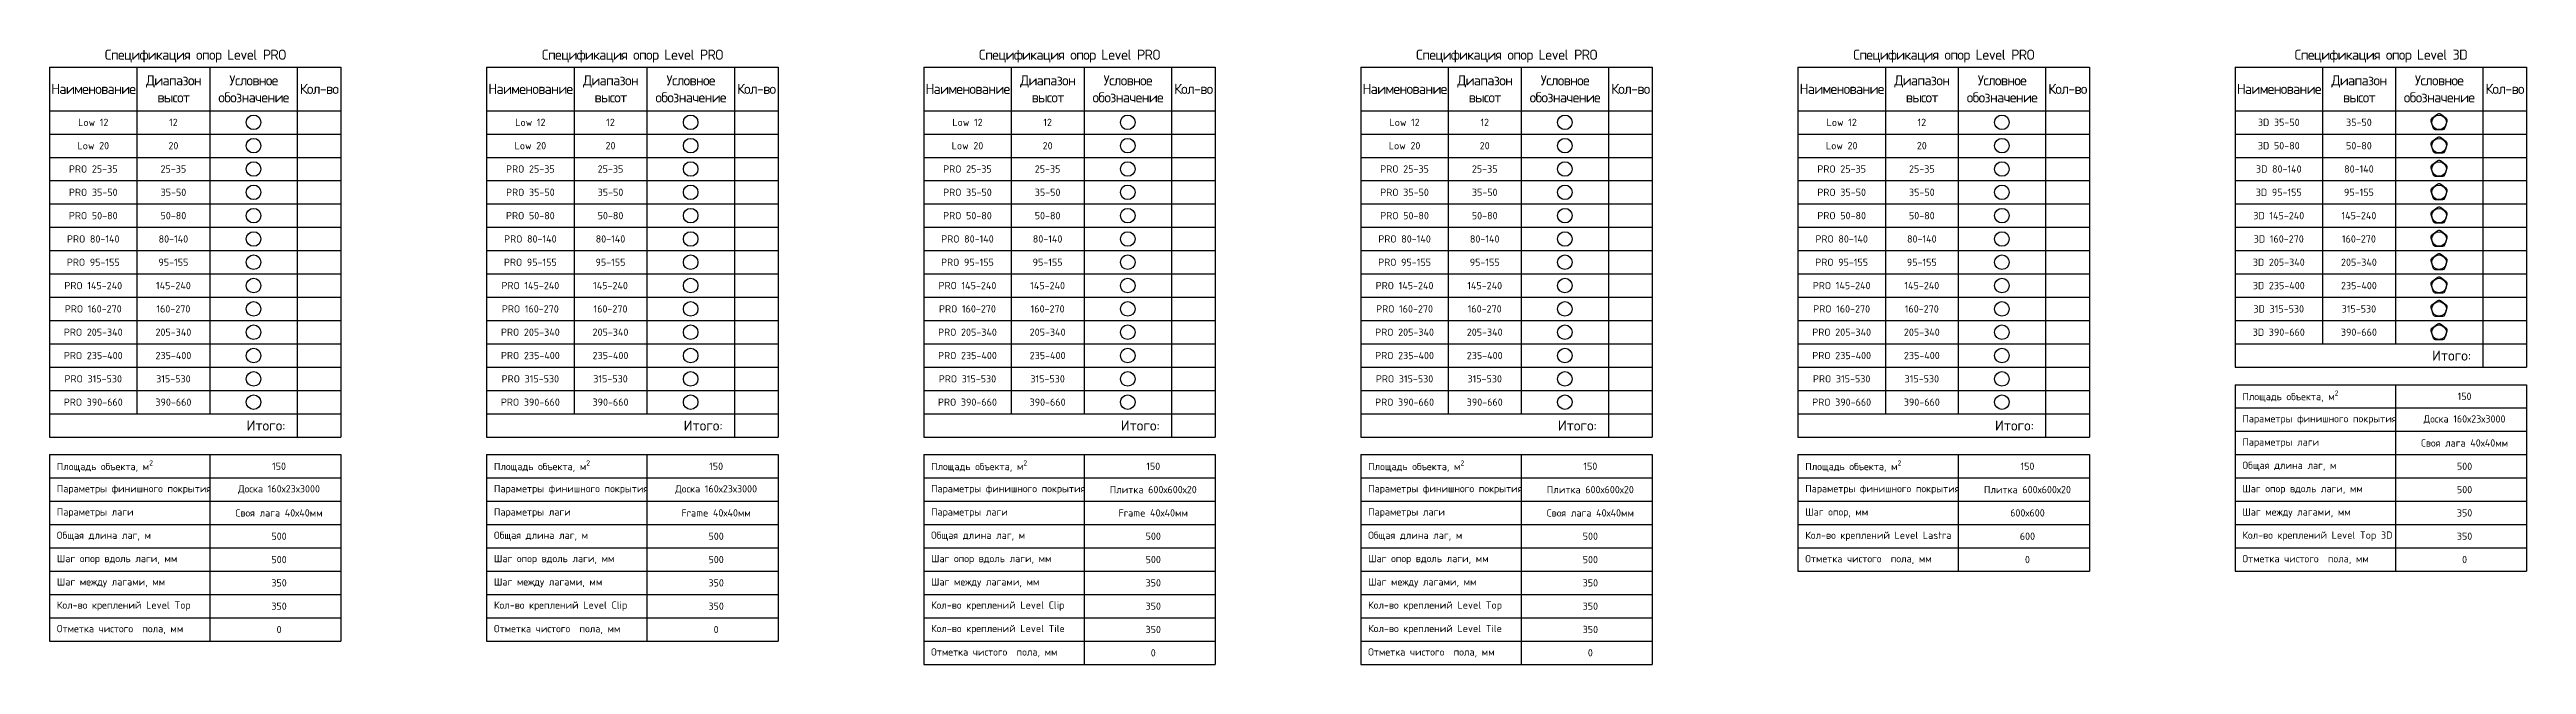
# Model space of a CAD drawing. Header units: millimetres. Extents: x -52550 to 91950, y -4784 to 16319.
# Drawn here: x -52550 to 32450, y -4784 to 16315 of the extents above; entities that cross this region are included whole.
import ezdxf

# ---------------------------------------------------------------- set-up
doc = ezdxf.new("R2010")
doc.units = ezdxf.units.MM
doc.styles.add('isocpeur', font='isocpeur.TTF')

msp = doc.modelspace()

# ---------------------------------------------------------------- texts
at = {"ltscale": 30, "attachment_point": 5, "style": 'isocpeur'}
for s, insert, char_height, width in [('\\pxqc;{\\T0.9;Спецификация опор Level PRO}', (-47550, 16091), 350, 10000), ('\\pxqc;{\\T0.9;Спецификация опор Level PRO}', (-32550, 16091), 350, 10000), ('\\pxqc;{\\T0.9;Спецификация опор Level PRO}', (-17550, 16091), 350, 10000), ('\\pxqc;{\\T0.9;Спецификация опор Level PRO}', (-2550, 16091), 350, 10000), ('\\pxqc;{\\T0.9;Спецификация опор Level PRO}', (12450, 16091), 350, 10000), ('\\pxqc;{\\T0.9;Спецификация опор Level 3D}', (27450, 16091), 350, 10000), ('\\pxqc;{\\T0.9;Диапазон высот}', (-48300, 14966), 350, 2500), ('\\pxqc;{\\T0.9;Условное обозначение}', (-45550, 14966), 350, 3000), ('\\pxqc;{\\T0.9;Диапазон высот}', (-33300, 14966), 350, 2500), ('\\pxqc;{\\T0.9;Условное обозначение}', (-30550, 14966), 350, 3000), ('\\pxqc;{\\T0.9;Диапазон высот}', (-18300, 14966), 350, 2500), ('\\pxqc;{\\T0.9;Условное обозначение}', (-15550, 14966), 350, 3000), ('\\pxqc;{\\T0.9;Диапазон высот}', (-3300, 14966), 350, 2500), ('\\pxqc;{\\T0.9;Условное обозначение}', (-550, 14966), 350, 3000), ('\\pxqc;{\\T0.9;Диапазон высот}', (11700, 14966), 350, 2500), ('\\pxqc;{\\T0.9;Условное обозначение}', (14450, 14966), 350, 3000), ('\\pxqc;{\\T0.9;Диапазон высот}', (26700, 14966), 350, 2500), ('\\pxqc;{\\T0.9;Условное обозначение}', (29450, 14966), 350, 3000), ('\\pxqc;{\\T0.9;Наименование}', (-51050, 14966), 350, 3000), ('\\pxqc;{\\T0.9;Кол-во}', (-43300, 14966), 350, 1500), ('\\pxqc;{\\T0.9;Наименование}', (-36050, 14966), 350, 3000), ('\\pxqc;{\\T0.9;Кол-во}', (-28300, 14966), 350, 1500), ('\\pxqc;{\\T0.9;Наименование}', (-21050, 14966), 350, 3000), ('\\pxqc;{\\T0.9;Кол-во}', (-13300, 14966), 350, 1500), ('\\pxqc;{\\T0.9;Наименование}', (-6050, 14966), 350, 3000), ('\\pxqc;{\\T0.9;Кол-во}', (1700, 14966), 350, 1500), ('\\pxqc;{\\T0.9;Наименование}', (8950, 14966), 350, 3000), ('\\pxqc;{\\T0.9;Кол-во}', (16700, 14966), 350, 1500), ('\\pxqc;{\\T0.9;Наименование}', (23950, 14966), 350, 3000), ('\\pxqc;{\\T0.9;Кол-во}', (31700, 14966), 350, 1500), ('\\pxqc;Low 12', (-51050, 13816), 250, 3000), ('\\pxqc;12', (-48300, 13816), 250, 2500), ('\\pxqc;Low 12', (-36050, 13816), 250, 3000), ('\\pxqc;12', (-33300, 13816), 250, 2500), ('\\pxqc;Low 12', (-21050, 13816), 250, 3000), ('\\pxqc;12', (-18300, 13816), 250, 2500), ('\\pxqc;Low 12', (-6050, 13816), 250, 3000), ('\\pxqc;12', (-3300, 13816), 250, 2500), ('\\pxqc;Low 12', (8950, 13816), 250, 3000), ('\\pxqc;12', (11700, 13816), 250, 2500), ('\\pxqc;3D 35-50', (23950, 13816), 250, 3000), ('\\pxqc;35-50', (26700, 13816), 250, 2500), ('\\pxqc;Low 20', (-51050, 13016), 250, 3000), ('\\pxqc;20', (-48300, 13016), 250, 2500), ('\\pxqc;Low 20', (-36050, 13016), 250, 3000), ('\\pxqc;20', (-33300, 13016), 250, 2500), ('\\pxqc;Low 20', (-21050, 13016), 250, 3000), ('\\pxqc;20', (-18300, 13016), 250, 2500), ('\\pxqc;Low 20', (-6050, 13016), 250, 3000), ('\\pxqc;20', (-3300, 13016), 250, 2500), ('\\pxqc;Low 20', (8950, 13016), 250, 3000), ('\\pxqc;20', (11700, 13016), 250, 2500), ('\\pxqc;3D 50-80', (23950, 13016), 250, 3000), ('\\pxqc;50-80', (26700, 13016), 250, 2500), ('\\pxqc;PRO 25-35', (-51050, 12216), 250, 3000), ('\\pxqc;25-35', (-48300, 12216), 250, 2500), ('\\pxqc;PRO 25-35', (-36050, 12216), 250, 3000), ('\\pxqc;25-35', (-33300, 12216), 250, 2500), ('\\pxqc;PRO 25-35', (-21050, 12216), 250, 3000), ('\\pxqc;25-35', (-18300, 12216), 250, 2500), ('\\pxqc;PRO 25-35', (-6050, 12216), 250, 3000), ('\\pxqc;25-35', (-3300, 12216), 250, 2500), ('\\pxqc;PRO 25-35', (8950, 12216), 250, 3000), ('\\pxqc;25-35', (11700, 12216), 250, 2500), ('\\pxqc;3D 80-140', (23950, 12216), 250, 3000), ('\\pxqc;80-140', (26700, 12216), 250, 2500), ('\\pxqc;PRO 35-50', (-51050, 11416), 250, 3000), ('\\pxqc;35-50', (-48300, 11416), 250, 2500), ('\\pxqc;PRO 35-50', (-36050, 11416), 250, 3000), ('\\pxqc;35-50', (-33300, 11416), 250, 2500), ('\\pxqc;PRO 35-50', (-21050, 11416), 250, 3000), ('\\pxqc;35-50', (-18300, 11416), 250, 2500), ('\\pxqc;PRO 35-50', (-6050, 11416), 250, 3000), ('\\pxqc;35-50', (-3300, 11416), 250, 2500), ('\\pxqc;PRO 35-50', (8950, 11416), 250, 3000), ('\\pxqc;35-50', (11700, 11416), 250, 2500), ('\\pxqc;3D 95-155', (23950, 11416), 250, 3000), ('\\pxqc;95-155', (26700, 11416), 250, 2500), ('\\pxqc;PRO 50-80', (-51050, 10616), 250, 3000), ('\\pxqc;50-80', (-48300, 10616), 250, 2500), ('\\pxqc;PRO 50-80', (-36050, 10616), 250, 3000), ('\\pxqc;50-80', (-33300, 10616), 250, 2500), ('\\pxqc;PRO 50-80', (-21050, 10616), 250, 3000), ('\\pxqc;50-80', (-18300, 10616), 250, 2500), ('\\pxqc;PRO 50-80', (-6050, 10616), 250, 3000), ('\\pxqc;50-80', (-3300, 10616), 250, 2500), ('\\pxqc;PRO 50-80', (8950, 10616), 250, 3000), ('\\pxqc;50-80', (11700, 10616), 250, 2500), ('\\pxqc;3D 145-240', (23950, 10616), 250, 3000), ('\\pxqc;145-240', (26700, 10616), 250, 2500), ('\\pxqc;PRO 80-140', (-51050, 9816), 250, 3000), ('\\pxqc;80-140', (-48300, 9816), 250, 2500), ('\\pxqc;PRO 80-140', (-36050, 9816), 250, 3000), ('\\pxqc;80-140', (-33300, 9816), 250, 2500), ('\\pxqc;PRO 80-140', (-21050, 9816), 250, 3000), ('\\pxqc;80-140', (-18300, 9816), 250, 2500), ('\\pxqc;PRO 80-140', (-6050, 9816), 250, 3000), ('\\pxqc;80-140', (-3300, 9816), 250, 2500), ('\\pxqc;PRO 80-140', (8950, 9816), 250, 3000), ('\\pxqc;80-140', (11700, 9816), 250, 2500), ('\\pxqc;3D 160-270', (23950, 9816), 250, 3000), ('\\pxqc;160-270', (26700, 9816), 250, 2500), ('\\pxqc;PRO 95-155', (-51050, 9016), 250, 3000), ('\\pxqc;95-155', (-48300, 9016), 250, 2500), ('\\pxqc;PRO 95-155', (-36050, 9016), 250, 3000), ('\\pxqc;95-155', (-33300, 9016), 250, 2500), ('\\pxqc;PRO 95-155', (-21050, 9016), 250, 3000), ('\\pxqc;95-155', (-18300, 9016), 250, 2500), ('\\pxqc;PRO 95-155', (-6050, 9016), 250, 3000), ('\\pxqc;95-155', (-3300, 9016), 250, 2500), ('\\pxqc;PRO 95-155', (8950, 9016), 250, 3000), ('\\pxqc;95-155', (11700, 9016), 250, 2500), ('\\pxqc;3D 205-340', (23950, 9016), 250, 3000), ('\\pxqc;205-340', (26700, 9016), 250, 2500), ('\\pxqc;PRO 145-240', (-51050, 8216), 250, 3000), ('\\pxqc;145-240', (-48300, 8216), 250, 2500), ('\\pxqc;PRO 145-240', (-36050, 8216), 250, 3000), ('\\pxqc;145-240', (-33300, 8216), 250, 2500), ('\\pxqc;PRO 145-240', (-21050, 8216), 250, 3000), ('\\pxqc;145-240', (-18300, 8216), 250, 2500), ('\\pxqc;PRO 145-240', (-6050, 8216), 250, 3000), ('\\pxqc;145-240', (-3300, 8216), 250, 2500), ('\\pxqc;PRO 145-240', (8950, 8216), 250, 3000), ('\\pxqc;145-240', (11700, 8216), 250, 2500), ('\\pxqc;3D 235-400', (23950, 8216), 250, 3000), ('\\pxqc;235-400', (26700, 8216), 250, 2500), ('\\pxqc;PRO 160-270', (-51050, 7416), 250, 3000), ('\\pxqc;160-270', (-48300, 7416), 250, 2500), ('\\pxqc;PRO 160-270', (-36050, 7416), 250, 3000), ('\\pxqc;160-270', (-33300, 7416), 250, 2500), ('\\pxqc;PRO 160-270', (-21050, 7416), 250, 3000), ('\\pxqc;160-270', (-18300, 7416), 250, 2500), ('\\pxqc;PRO 160-270', (-6050, 7416), 250, 3000), ('\\pxqc;160-270', (-3300, 7416), 250, 2500), ('\\pxqc;PRO 160-270', (8950, 7416), 250, 3000), ('\\pxqc;160-270', (11700, 7416), 250, 2500), ('\\pxqc;3D 315-530', (23950, 7416), 250, 3000), ('\\pxqc;315-530', (26700, 7416), 250, 2500), ('\\pxqc;PRO 205-340', (-51050, 6616), 250, 3000), ('\\pxqc;205-340', (-48300, 6616), 250, 2500), ('\\pxqc;PRO 205-340', (-36050, 6616), 250, 3000), ('\\pxqc;205-340', (-33300, 6616), 250, 2500), ('\\pxqc;PRO 205-340', (-21050, 6616), 250, 3000), ('\\pxqc;205-340', (-18300, 6616), 250, 2500), ('\\pxqc;PRO 205-340', (-6050, 6616), 250, 3000), ('\\pxqc;205-340', (-3300, 6616), 250, 2500), ('\\pxqc;PRO 205-340', (8950, 6616), 250, 3000), ('\\pxqc;205-340', (11700, 6616), 250, 2500), ('\\pxqc;3D 390-660', (23950, 6616), 250, 3000), ('\\pxqc;390-660', (26700, 6616), 250, 2500), ('\\pxr1.14286,qr;Итого:', (29450, 5816), 350, 3000), ('\\pxqc;PRO 235-400', (-51050, 5816), 250, 3000), ('\\pxqc;PRO 315-530', (-51050, 5016), 250, 3000), ('\\pxqc;235-400', (-48300, 5816), 250, 2500), ('\\pxqc;315-530', (-48300, 5016), 250, 2500), ('\\pxqc;PRO 235-400', (-36050, 5816), 250, 3000), ('\\pxqc;PRO 315-530', (-36050, 5016), 250, 3000), ('\\pxqc;235-400', (-33300, 5816), 250, 2500), ('\\pxqc;315-530', (-33300, 5016), 250, 2500), ('\\pxqc;PRO 235-400', (-21050, 5816), 250, 3000), ('\\pxqc;PRO 315-530', (-21050, 5016), 250, 3000), ('\\pxqc;235-400', (-18300, 5816), 250, 2500), ('\\pxqc;315-530', (-18300, 5016), 250, 2500), ('\\pxqc;PRO 235-400', (-6050, 5816), 250, 3000), ('\\pxqc;PRO 315-530', (-6050, 5016), 250, 3000), ('\\pxqc;235-400', (-3300, 5816), 250, 2500), ('\\pxqc;315-530', (-3300, 5016), 250, 2500), ('\\pxqc;PRO 235-400', (8950, 5816), 250, 3000), ('\\pxqc;PRO 315-530', (8950, 5016), 250, 3000), ('\\pxqc;235-400', (11700, 5816), 250, 2500), ('\\pxqc;315-530', (11700, 5016), 250, 2500), ('\\pxqc;PRO 390-660', (-51050, 4216), 250, 3000), ('\\pxqc;390-660', (-48300, 4216), 250, 2500), ('\\pxqc;PRO 390-660', (-36050, 4216), 250, 3000), ('\\pxqc;390-660', (-33300, 4216), 250, 2500), ('\\pxqc;PRO 390-660', (-21050, 4216), 250, 3000), ('\\pxqc;390-660', (-18300, 4216), 250, 2500), ('\\pxqc;PRO 390-660', (-6050, 4216), 250, 3000), ('\\pxqc;390-660', (-3300, 4216), 250, 2500), ('\\pxqc;PRO 390-660', (8950, 4216), 250, 3000), ('\\pxqc;390-660', (11700, 4216), 250, 2500), ('\\A1;\\pxl1,ql;Площадь объекта, м{\\H0.7x;\\S2^ ;}', (25200, 4416), 250, 5500), ('\\pxl1,qc;150', (30200, 4416), 250, 4500), ('\\pxr1.14286,qr;Итого:', (-45550, 3416), 350, 3000), ('\\pxr1.14286,qr;Итого:', (-30550, 3416), 350, 3000), ('\\pxr1.14286,qr;Итого:', (-15550, 3416), 350, 3000), ('\\pxr1.14286,qr;Итого:', (-550, 3416), 350, 3000), ('\\pxr1.14286,qr;Итого:', (14450, 3416), 350, 3000), ('\\pxl1,ql;Параметры финишного покрытия', (25200, 3616), 250, 5500), ('\\pxl1,qc;Доска 160х23х3000', (30200, 3616), 250, 4500), ('\\pxi1,ql;Параметры лаги', (25200, 2816), 250, 5500), ('\\pxl1,qc;Своя лага 40х40мм', (30200, 2816), 250, 4500), ('\\A1;\\pxl1,ql;Площадь объекта, м{\\H0.7x;\\S2^ ;}', (-49800, 2016), 250, 5500), ('\\pxl1,qc;150', (-44800, 2016), 250, 4500), ('\\A1;\\pxl1,ql;Площадь объекта, м{\\H0.7x;\\S2^ ;}', (-34800, 2016), 250, 5500), ('\\pxl1,qc;150', (-29800, 2016), 250, 4500), ('\\A1;\\pxl1,ql;Площадь объекта, м{\\H0.7x;\\S2^ ;}', (-19800, 2016), 250, 5500), ('\\pxl1,qc;150', (-14800, 2016), 250, 4500), ('\\A1;\\pxl1,ql;Площадь объекта, м{\\H0.7x;\\S2^ ;}', (-4800, 2016), 250, 5500), ('\\pxl1,qc;150', (200, 2016), 250, 4500), ('\\A1;\\pxl1,ql;Площадь объекта, м{\\H0.7x;\\S2^ ;}', (10200, 2016), 250, 5500), ('\\pxl1,qc;150', (15200, 2016), 250, 4500), ('\\pxi1,ql;Общая длина лаг, м', (25200, 2016), 250, 5500), ('\\pxl1,qc;500', (30200, 2016), 250, 4500), ('\\pxl1,ql;Параметры финишного покрытия', (-49800, 1216), 250, 5500), ('\\pxl1,qc;Доска 160х23х3000', (-44800, 1216), 250, 4500), ('\\pxl1,ql;Параметры финишного покрытия', (-34800, 1216), 250, 5500), ('\\pxl1,qc;Доска 160х23х3000', (-29800, 1216), 250, 4500), ('\\pxl1,ql;Параметры финишного покрытия', (-19800, 1216), 250, 5500), ('\\pxl1,qc;Плитка 600х600х20', (-14800, 1216), 250, 4500), ('\\pxl1,ql;Параметры финишного покрытия', (-4800, 1216), 250, 5500), ('\\pxl1,qc;Плитка 600х600х20', (200, 1216), 250, 4500), ('\\pxl1,ql;Параметры финишного покрытия', (10200, 1216), 250, 5500), ('\\pxl1,qc;Плитка 600х600х20', (15200, 1216), 250, 4500), ('\\pxi1,ql;Шаг опор вдоль лаги, мм', (25200, 1216), 250, 5500), ('\\pxl1,qc;500', (30200, 1216), 250, 4500), ('\\pxi1,ql;Параметры лаги', (-49800, 416), 250, 5500), ('\\pxl1,qc;Своя лага 40х40мм', (-44800, 416), 250, 4500), ('\\pxi1,ql;Параметры лаги', (-34800, 416), 250, 5500), ('\\pxl1,qc;Frame 40х40мм', (-29800, 416), 250, 4500), ('\\pxi1,ql;Параметры лаги', (-19800, 416), 250, 5500), ('\\pxl1,qc;Frame 40х40мм', (-14800, 416), 250, 4500), ('\\pxi1,ql;Параметры лаги', (-4800, 416), 250, 5500), ('\\pxl1,qc;Своя лага 40х40мм', (200, 416), 250, 4500), ('\\pxi1,ql;Шаг опор, мм', (10200, 416), 250, 5500), ('\\pxl1,qc;600х600', (15200, 416), 250, 4500), ('\\pxi1,ql;Шаг между лагами, мм', (25200, 416), 250, 5500), ('\\pxl1,qc;350', (30200, 416), 250, 4500), ('\\pxi1,ql;Общая длина лаг, м', (-49800, -384), 250, 5500), ('\\pxl1,qc;500', (-44800, -384), 250, 4500), ('\\pxi1,ql;Общая длина лаг, м', (-34800, -384), 250, 5500), ('\\pxl1,qc;500', (-29800, -384), 250, 4500), ('\\pxi1,ql;Общая длина лаг, м', (-19800, -384), 250, 5500), ('\\pxl1,qc;500', (-14800, -384), 250, 4500), ('\\pxi1,ql;Общая длина лаг, м', (-4800, -384), 250, 5500), ('\\pxl1,qc;500', (200, -384), 250, 4500), ('\\pxi1,ql;Кол-во креплений Level Lastra', (10200, -384), 250, 5500), ('\\pxl1,qc;600', (15200, -384), 250, 4500), ('\\pxi1,ql;Кол-во креплений Level Top 3D', (25200, -384), 250, 5500), ('\\pxl1,qc;350', (30200, -384), 250, 4500), ('\\pxi1,ql;Шаг опор вдоль лаги, мм', (-49800, -1184), 250, 5500), ('\\pxl1,qc;500', (-44800, -1184), 250, 4500), ('\\pxi1,ql;Шаг опор вдоль лаги, мм', (-34800, -1184), 250, 5500), ('\\pxl1,qc;500', (-29800, -1184), 250, 4500), ('\\pxi1,ql;Шаг опор вдоль лаги, мм', (-19800, -1184), 250, 5500), ('\\pxl1,qc;500', (-14800, -1184), 250, 4500), ('\\pxi1,ql;Шаг опор вдоль лаги, мм', (-4800, -1184), 250, 5500), ('\\pxl1,qc;500', (200, -1184), 250, 4500), ('\\pxi1,ql;Отметка чистого  пола, мм', (10200, -1184), 250, 5500), ('\\pxl1,qc;0', (15200, -1184), 250, 4500), ('\\pxi1,ql;Отметка чистого  пола, мм', (25200, -1184), 250, 5500), ('\\pxl1,qc;0', (30200, -1184), 250, 4500), ('\\pxi1,ql;Шаг между лагами, мм', (-49800, -1984), 250, 5500), ('\\pxl1,qc;350', (-44800, -1984), 250, 4500), ('\\pxi1,ql;Шаг между лагами, мм', (-34800, -1984), 250, 5500), ('\\pxl1,qc;350', (-29800, -1984), 250, 4500), ('\\pxi1,ql;Шаг между лагами, мм', (-19800, -1984), 250, 5500), ('\\pxl1,qc;350', (-14800, -1984), 250, 4500), ('\\pxi1,ql;Шаг между лагами, мм', (-4800, -1984), 250, 5500), ('\\pxl1,qc;350', (200, -1984), 250, 4500), ('\\pxi1,ql;Кол-во креплений Level Top', (-49800, -2784), 250, 5500), ('\\pxl1,qc;350', (-44800, -2784), 250, 4500), ('\\pxi1,ql;Кол-во креплений Level Clip', (-34800, -2784), 250, 5500), ('\\pxl1,qc;350', (-29800, -2784), 250, 4500), ('\\pxi1,ql;Кол-во креплений Level Clip', (-19800, -2784), 250, 5500), ('\\pxl1,qc;350', (-14800, -2784), 250, 4500), ('\\pxi1,ql;Кол-во креплений Level Top', (-4800, -2784), 250, 5500), ('\\pxl1,qc;350', (200, -2784), 250, 4500), ('\\pxi1,ql;Отметка чистого  пола, мм', (-49800, -3584), 250, 5500), ('\\pxl1,qc;0', (-44800, -3584), 250, 4500), ('\\pxi1,ql;Отметка чистого  пола, мм', (-34800, -3584), 250, 5500), ('\\pxl1,qc;0', (-29800, -3584), 250, 4500), ('\\pxi1,ql;Отметка чистого  пола, мм', (-19800, -4384), 250, 5500), ('\\pxi1,ql;Кол-во креплений Level Tile', (-19800, -3584), 250, 5500), ('\\pxl1,qc;350', (-14800, -3584), 250, 4500), ('\\pxi1,ql;Отметка чистого  пола, мм', (-4800, -4384), 250, 5500), ('\\pxi1,ql;Кол-во креплений Level Tile', (-4800, -3584), 250, 5500), ('\\pxl1,qc;350', (200, -3584), 250, 4500), ('\\pxl1,qc;0', (-14800, -4384), 250, 4500), ('\\pxl1,qc;0', (200, -4384), 250, 4500)]:
    msp.add_mtext(s, dxfattribs=dict(at, insert=insert, char_height=char_height, width=width))

# ---------------------------------------------------------------- linework, layer by layer
for p, q in [((-52550, 15716), (-52550, 14216)), ((-52550, 15716), (-42550, 15716)), ((-49550, 15716), (-49550, 14216)), ((-47050, 15716), (-47050, 14216)), ((-44050, 15716), (-44050, 14216)), ((-42550, 15716), (-42550, 14216)), ((-37550, 15716), (-37550, 14216)), ((-37550, 15716), (-27550, 15716)), ((-34550, 15716), (-34550, 14216)), ((-32050, 15716), (-32050, 14216)), ((-29050, 15716), (-29050, 14216)), ((-27550, 15716), (-27550, 14216)), ((-22550, 15716), (-22550, 14216)), ((-22550, 15716), (-12550, 15716)), ((-19550, 15716), (-19550, 14216)), ((-17050, 15716), (-17050, 14216)), ((-14050, 15716), (-14050, 14216)), ((-12550, 15716), (-12550, 14216)), ((-7550, 15716), (-7550, 14216)), ((-7550, 15716), (2450, 15716)), ((-4550, 15716), (-4550, 14216)), ((-2050, 15716), (-2050, 14216)), ((950, 15716), (950, 14216)), ((2450, 15716), (2450, 14216)), ((7450, 15716), (7450, 14216)), ((7450, 15716), (17450, 15716)), ((10450, 15716), (10450, 14216)), ((12950, 15716), (12950, 14216)), ((15950, 15716), (15950, 14216)), ((17450, 15716), (17450, 14216)), ((22450, 15716), (22450, 14216)), ((22450, 15716), (32450, 15716)), ((25450, 15716), (25450, 14216)), ((27950, 15716), (27950, 14216)), ((30950, 15716), (30950, 14216)), ((32450, 15716), (32450, 14216)), ((-52550, 14216), (-42550, 14216)), ((-52550, 14216), (-52550, 3016)), ((-49550, 14216), (-49550, 3816)), ((-47050, 14216), (-47050, 3816)), ((-44050, 14216), (-44050, 3016)), ((-42550, 14216), (-42550, 3016)), ((-37550, 14216), (-27550, 14216)), ((-37550, 14216), (-37550, 3016)), ((-34550, 14216), (-34550, 3816)), ((-32050, 14216), (-32050, 3816)), ((-29050, 14216), (-29050, 3016)), ((-27550, 14216), (-27550, 3016)), ((-22550, 14216), (-12550, 14216)), ((-22550, 14216), (-22550, 3016)), ((-19550, 14216), (-19550, 3816)), ((-17050, 14216), (-17050, 3816)), ((-14050, 14216), (-14050, 3016)), ((-12550, 14216), (-12550, 3016)), ((-7550, 14216), (2450, 14216)), ((-7550, 14216), (-7550, 3016)), ((-4550, 14216), (-4550, 3816)), ((-2050, 14216), (-2050, 3816)), ((950, 14216), (950, 3016)), ((2450, 14216), (2450, 3016)), ((7450, 14216), (17450, 14216)), ((7450, 14216), (7450, 3016)), ((10450, 14216), (10450, 3816)), ((12950, 14216), (12950, 3816)), ((15950, 14216), (15950, 3016)), ((17450, 14216), (17450, 3016)), ((22450, 14216), (32450, 14216)), ((22450, 14216), (22450, 5416)), ((25450, 14216), (25450, 6216)), ((27950, 14216), (27950, 6216)), ((30950, 14216), (30950, 5416)), ((32450, 14216), (32450, 5416)), ((-52550, 13416), (-42550, 13416)), ((-37550, 13416), (-27550, 13416)), ((-22550, 13416), (-12550, 13416)), ((-7550, 13416), (2450, 13416)), ((7450, 13416), (17450, 13416)), ((22450, 13416), (32450, 13416)), ((-52550, 12616), (-42550, 12616)), ((-37550, 12616), (-27550, 12616)), ((-22550, 12616), (-12550, 12616)), ((-7550, 12616), (2450, 12616)), ((7450, 12616), (17450, 12616)), ((22450, 12616), (32450, 12616)), ((-52550, 11816), (-42550, 11816)), ((-37550, 11816), (-27550, 11816)), ((-22550, 11816), (-12550, 11816)), ((-7550, 11816), (2450, 11816)), ((7450, 11816), (17450, 11816)), ((22450, 11816), (32450, 11816)), ((-52550, 11016), (-42550, 11016)), ((-52550, 10216), (-42550, 10216)), ((-37550, 11016), (-27550, 11016)), ((-37550, 10216), (-27550, 10216)), ((-22550, 11016), (-12550, 11016)), ((-22550, 10216), (-12550, 10216)), ((-7550, 11016), (2450, 11016)), ((-7550, 10216), (2450, 10216)), ((7450, 11016), (17450, 11016)), ((7450, 10216), (17450, 10216)), ((22450, 11016), (32450, 11016)), ((22450, 10216), (32450, 10216)), ((-52550, 9416), (-42550, 9416)), ((-37550, 9416), (-27550, 9416)), ((-22550, 9416), (-12550, 9416)), ((-7550, 9416), (2450, 9416)), ((7450, 9416), (17450, 9416)), ((22450, 9416), (32450, 9416)), ((-52550, 8616), (-42550, 8616)), ((-37550, 8616), (-27550, 8616)), ((-22550, 8616), (-12550, 8616)), ((-7550, 8616), (2450, 8616)), ((7450, 8616), (17450, 8616)), ((22450, 8616), (32450, 8616)), ((-52550, 7816), (-42550, 7816)), ((-37550, 7816), (-27550, 7816)), ((-22550, 7816), (-12550, 7816)), ((-7550, 7816), (2450, 7816)), ((7450, 7816), (17450, 7816)), ((22450, 7816), (32450, 7816)), ((-52550, 7016), (-42550, 7016)), ((-37550, 7016), (-27550, 7016)), ((-22550, 7016), (-12550, 7016)), ((-7550, 7016), (2450, 7016)), ((7450, 7016), (17450, 7016)), ((22450, 7016), (32450, 7016)), ((-52550, 6216), (-42550, 6216)), ((-37550, 6216), (-27550, 6216)), ((-22550, 6216), (-12550, 6216)), ((-7550, 6216), (2450, 6216)), ((7450, 6216), (17450, 6216)), ((22450, 6216), (32450, 6216)), ((-52550, 5416), (-42550, 5416)), ((-37550, 5416), (-27550, 5416)), ((-22550, 5416), (-12550, 5416)), ((-7550, 5416), (2450, 5416)), ((7450, 5416), (17450, 5416)), ((22450, 5416), (32450, 5416)), ((-52550, 4616), (-42550, 4616)), ((-37550, 4616), (-27550, 4616)), ((-22550, 4616), (-12550, 4616)), ((-7550, 4616), (2450, 4616)), ((7450, 4616), (17450, 4616)), ((22450, 4816), (22450, -1584)), ((22450, 4816), (32450, 4816)), ((27950, 4816), (27950, -1584)), ((32450, 4816), (32450, -1584)), ((-52550, 3816), (-42550, 3816)), ((-37550, 3816), (-27550, 3816)), ((-22550, 3816), (-12550, 3816)), ((-7550, 3816), (2450, 3816)), ((7450, 3816), (17450, 3816)), ((22450, 4016), (32450, 4016)), ((-52550, 3016), (-42550, 3016)), ((-37550, 3016), (-27550, 3016)), ((-22550, 3016), (-12550, 3016)), ((-7550, 3016), (2450, 3016)), ((7450, 3016), (17450, 3016)), ((22450, 3216), (32450, 3216)), ((-52550, 2416), (-52550, -3984)), ((-52550, 2416), (-42550, 2416)), ((-47050, 2416), (-47050, -3984)), ((-42550, 2416), (-42550, -3984)), ((-37550, 2416), (-37550, -3984)), ((-37550, 2416), (-27550, 2416)), ((-32050, 2416), (-32050, -3984)), ((-27550, 2416), (-27550, -3984)), ((-22550, 2416), (-22550, -4784)), ((-22550, 2416), (-12550, 2416)), ((-17050, 2416), (-17050, -4784)), ((-12550, 2416), (-12550, -4784)), ((-7550, 2416), (-7550, -4784)), ((-7550, 2416), (2450, 2416)), ((-2050, 2416), (-2050, -4784)), ((2450, 2416), (2450, -4784)), ((7450, 2416), (7450, -1584)), ((7450, 2416), (17450, 2416)), ((12950, 2416), (12950, -1584)), ((17450, 2416), (17450, -1584)), ((22450, 2416), (32450, 2416)), ((-52550, 1616), (-42550, 1616)), ((-37550, 1616), (-27550, 1616)), ((-22550, 1616), (-12550, 1616)), ((-7550, 1616), (2450, 1616)), ((7450, 1616), (17450, 1616)), ((22450, 1616), (32450, 1616)), ((-52550, 816), (-42550, 816)), ((-52550, 16), (-42550, 16)), ((-37550, 816), (-27550, 816)), ((-37550, 16), (-27550, 16)), ((-22550, 816), (-12550, 816)), ((-22550, 16), (-12550, 16)), ((-7550, 816), (2450, 816)), ((-7550, 16), (2450, 16)), ((7450, 816), (17450, 816)), ((7450, 16), (17450, 16)), ((22450, 816), (32450, 816)), ((22450, 16), (32450, 16)), ((-52550, -784), (-42550, -784)), ((-37550, -784), (-27550, -784)), ((-22550, -784), (-12550, -784)), ((-7550, -784), (2450, -784)), ((7450, -784), (17450, -784)), ((22450, -784), (32450, -784)), ((-52550, -1584), (-42550, -1584)), ((-37550, -1584), (-27550, -1584)), ((-22550, -1584), (-12550, -1584)), ((-7550, -1584), (2450, -1584)), ((7450, -1584), (17450, -1584)), ((22450, -1584), (32450, -1584)), ((-52550, -2384), (-42550, -2384)), ((-37550, -2384), (-27550, -2384)), ((-22550, -2384), (-12550, -2384)), ((-7550, -2384), (2450, -2384)), ((-52550, -3184), (-42550, -3184)), ((-37550, -3184), (-27550, -3184)), ((-22550, -3184), (-12550, -3184)), ((-7550, -3184), (2450, -3184)), ((-52550, -3984), (-42550, -3984)), ((-37550, -3984), (-27550, -3984)), ((-22550, -3984), (-12550, -3984)), ((-7550, -3984), (2450, -3984)), ((-22550, -4784), (-12550, -4784)), ((-7550, -4784), (2450, -4784))]:
    msp.add_line(p, q)
at = {"color": 92}
msp.add_lwpolyline([(29648, 13618), (29727, 13860, 0.32492), (29699, 13944), (29494, 14093, 0.32492), (29405, 14093), (29200, 13944, 0.32492), (29173, 13860), (29251, 13618, 0.32492), (29322, 13566), (29577, 13566, 0.32492)], format="xyb", close=True, dxfattribs=at)
at = {"color": 131}
msp.add_lwpolyline([(29648, 12818), (29727, 13060, 0.32492), (29699, 13144), (29494, 13293, 0.32492), (29405, 13293), (29200, 13144, 0.32492), (29173, 13060), (29251, 12818, 0.32492), (29322, 12766), (29577, 12766, 0.32492)], format="xyb", close=True, dxfattribs=at)
at = {"color": 30}
msp.add_lwpolyline([(29648, 12018), (29727, 12260, 0.32492), (29699, 12344), (29494, 12493, 0.32492), (29405, 12493), (29200, 12344, 0.32492), (29173, 12260), (29251, 12018, 0.32492), (29322, 11966), (29577, 11966, 0.32492)], format="xyb", close=True, dxfattribs=at)
at = {"color": 160}
msp.add_lwpolyline([(29648, 11218), (29727, 11460, 0.32492), (29699, 11544), (29494, 11693, 0.32492), (29405, 11693), (29200, 11544, 0.32492), (29173, 11460), (29251, 11218, 0.32492), (29322, 11166), (29577, 11166, 0.32492)], format="xyb", close=True, dxfattribs=at)
at = {"color": 60}
msp.add_lwpolyline([(29648, 10418), (29727, 10660, 0.32492), (29699, 10744), (29494, 10893, 0.32492), (29405, 10893), (29200, 10744, 0.32492), (29173, 10660), (29251, 10418, 0.32492), (29322, 10366), (29577, 10366, 0.32492)], format="xyb", close=True, dxfattribs=at)
at = {"color": 134}
msp.add_lwpolyline([(29648, 9618), (29727, 9860, 0.32492), (29699, 9944), (29494, 10093, 0.32492), (29405, 10093), (29200, 9944, 0.32492), (29173, 9860), (29251, 9618, 0.32492), (29322, 9566), (29577, 9566, 0.32492)], format="xyb", close=True, dxfattribs=at)
at = {"color": 42}
msp.add_lwpolyline([(29648, 8818), (29727, 9060, 0.32492), (29699, 9144), (29494, 9293, 0.32492), (29405, 9293), (29200, 9144, 0.32492), (29173, 9060), (29251, 8818, 0.32492), (29322, 8766), (29577, 8766, 0.32492)], format="xyb", close=True, dxfattribs=at)
at = {"color": 26}
msp.add_lwpolyline([(29648, 8018), (29727, 8260, 0.32492), (29699, 8344), (29494, 8493, 0.32492), (29405, 8493), (29200, 8344, 0.32492), (29173, 8260), (29251, 8018, 0.32492), (29322, 7966), (29577, 7966, 0.32492)], format="xyb", close=True, dxfattribs=at)
at = {"color": 6}
msp.add_lwpolyline([(29648, 7218), (29727, 7460, 0.32492), (29699, 7544), (29494, 7693, 0.32492), (29405, 7693), (29200, 7544, 0.32492), (29173, 7460), (29251, 7218, 0.32492), (29322, 7166), (29577, 7166, 0.32492)], format="xyb", close=True, dxfattribs=at)
at = {"color": 163}
msp.add_lwpolyline([(29648, 6418), (29727, 6660, 0.32492), (29699, 6744), (29494, 6893, 0.32492), (29405, 6893), (29200, 6744, 0.32492), (29173, 6660), (29251, 6418, 0.32492), (29322, 6366), (29577, 6366, 0.32492)], format="xyb", close=True, dxfattribs=at)
at = {"color": 221}
for centre in [(-45550, 13816), (-30550, 13816), (-15550, 13816), (-550, 13816), (14450, 13816)]:
    msp.add_circle(centre, 250, dxfattribs=at)
at = {"color": 92}
for centre in [(29450, 13816), (-45550, 11416), (-30550, 11416), (-15550, 11416), (-550, 11416), (14450, 11416)]:
    msp.add_circle(centre, 250, dxfattribs=at)
at = {"color": 2}
for centre in [(-45550, 13016), (-30550, 13016), (-15550, 13016), (-550, 13016), (14450, 13016)]:
    msp.add_circle(centre, 250, dxfattribs=at)
at = {"color": 131}
for centre in [(29450, 13016), (-45550, 10616), (-30550, 10616), (-15550, 10616), (-550, 10616), (14450, 10616)]:
    msp.add_circle(centre, 250, dxfattribs=at)
at = {"color": 1}
for centre in [(-45550, 12216), (-30550, 12216), (-15550, 12216), (-550, 12216), (14450, 12216)]:
    msp.add_circle(centre, 250, dxfattribs=at)
at = {"color": 30}
for centre in [(29450, 12216), (-45550, 9816), (-30550, 9816), (-15550, 9816), (-550, 9816), (14450, 9816)]:
    msp.add_circle(centre, 250, dxfattribs=at)
at = {"color": 160}
for centre in [(29450, 11416), (-45550, 9016), (-30550, 9016), (-15550, 9016), (-550, 9016), (14450, 9016)]:
    msp.add_circle(centre, 250, dxfattribs=at)
at = {"color": 60}
for centre in [(29450, 10616), (-45550, 8216), (-30550, 8216), (-15550, 8216), (-550, 8216), (14450, 8216)]:
    msp.add_circle(centre, 250, dxfattribs=at)
at = {"color": 134}
for centre in [(29450, 9816), (-45550, 7416), (-30550, 7416), (-15550, 7416), (-550, 7416), (14450, 7416)]:
    msp.add_circle(centre, 250, dxfattribs=at)
at = {"color": 42}
for centre in [(29450, 9016), (-45550, 6616), (-30550, 6616), (-15550, 6616), (-550, 6616), (14450, 6616)]:
    msp.add_circle(centre, 250, dxfattribs=at)
at = {"color": 26}
for centre in [(29450, 8216), (-45550, 5816), (-30550, 5816), (-15550, 5816), (-550, 5816), (14450, 5816)]:
    msp.add_circle(centre, 250, dxfattribs=at)
at = {"color": 6}
for centre in [(29450, 7416), (-45550, 5016), (-30550, 5016), (-15550, 5016), (-550, 5016), (14450, 5016)]:
    msp.add_circle(centre, 250, dxfattribs=at)
at = {"color": 163}
for centre in [(29450, 6616), (-45550, 4216), (-30550, 4216), (-15550, 4216), (-550, 4216), (14450, 4216)]:
    msp.add_circle(centre, 250, dxfattribs=at)

msp.set_redraw_order([(e.dxf.handle, doc.entitydb.next_handle()) for e in msp.query("TEXT MTEXT ATTDEF DIMENSION ARC_DIMENSION")])  # texts and dimensions are drawn at this point

doc.saveas('drawing.dxf')
